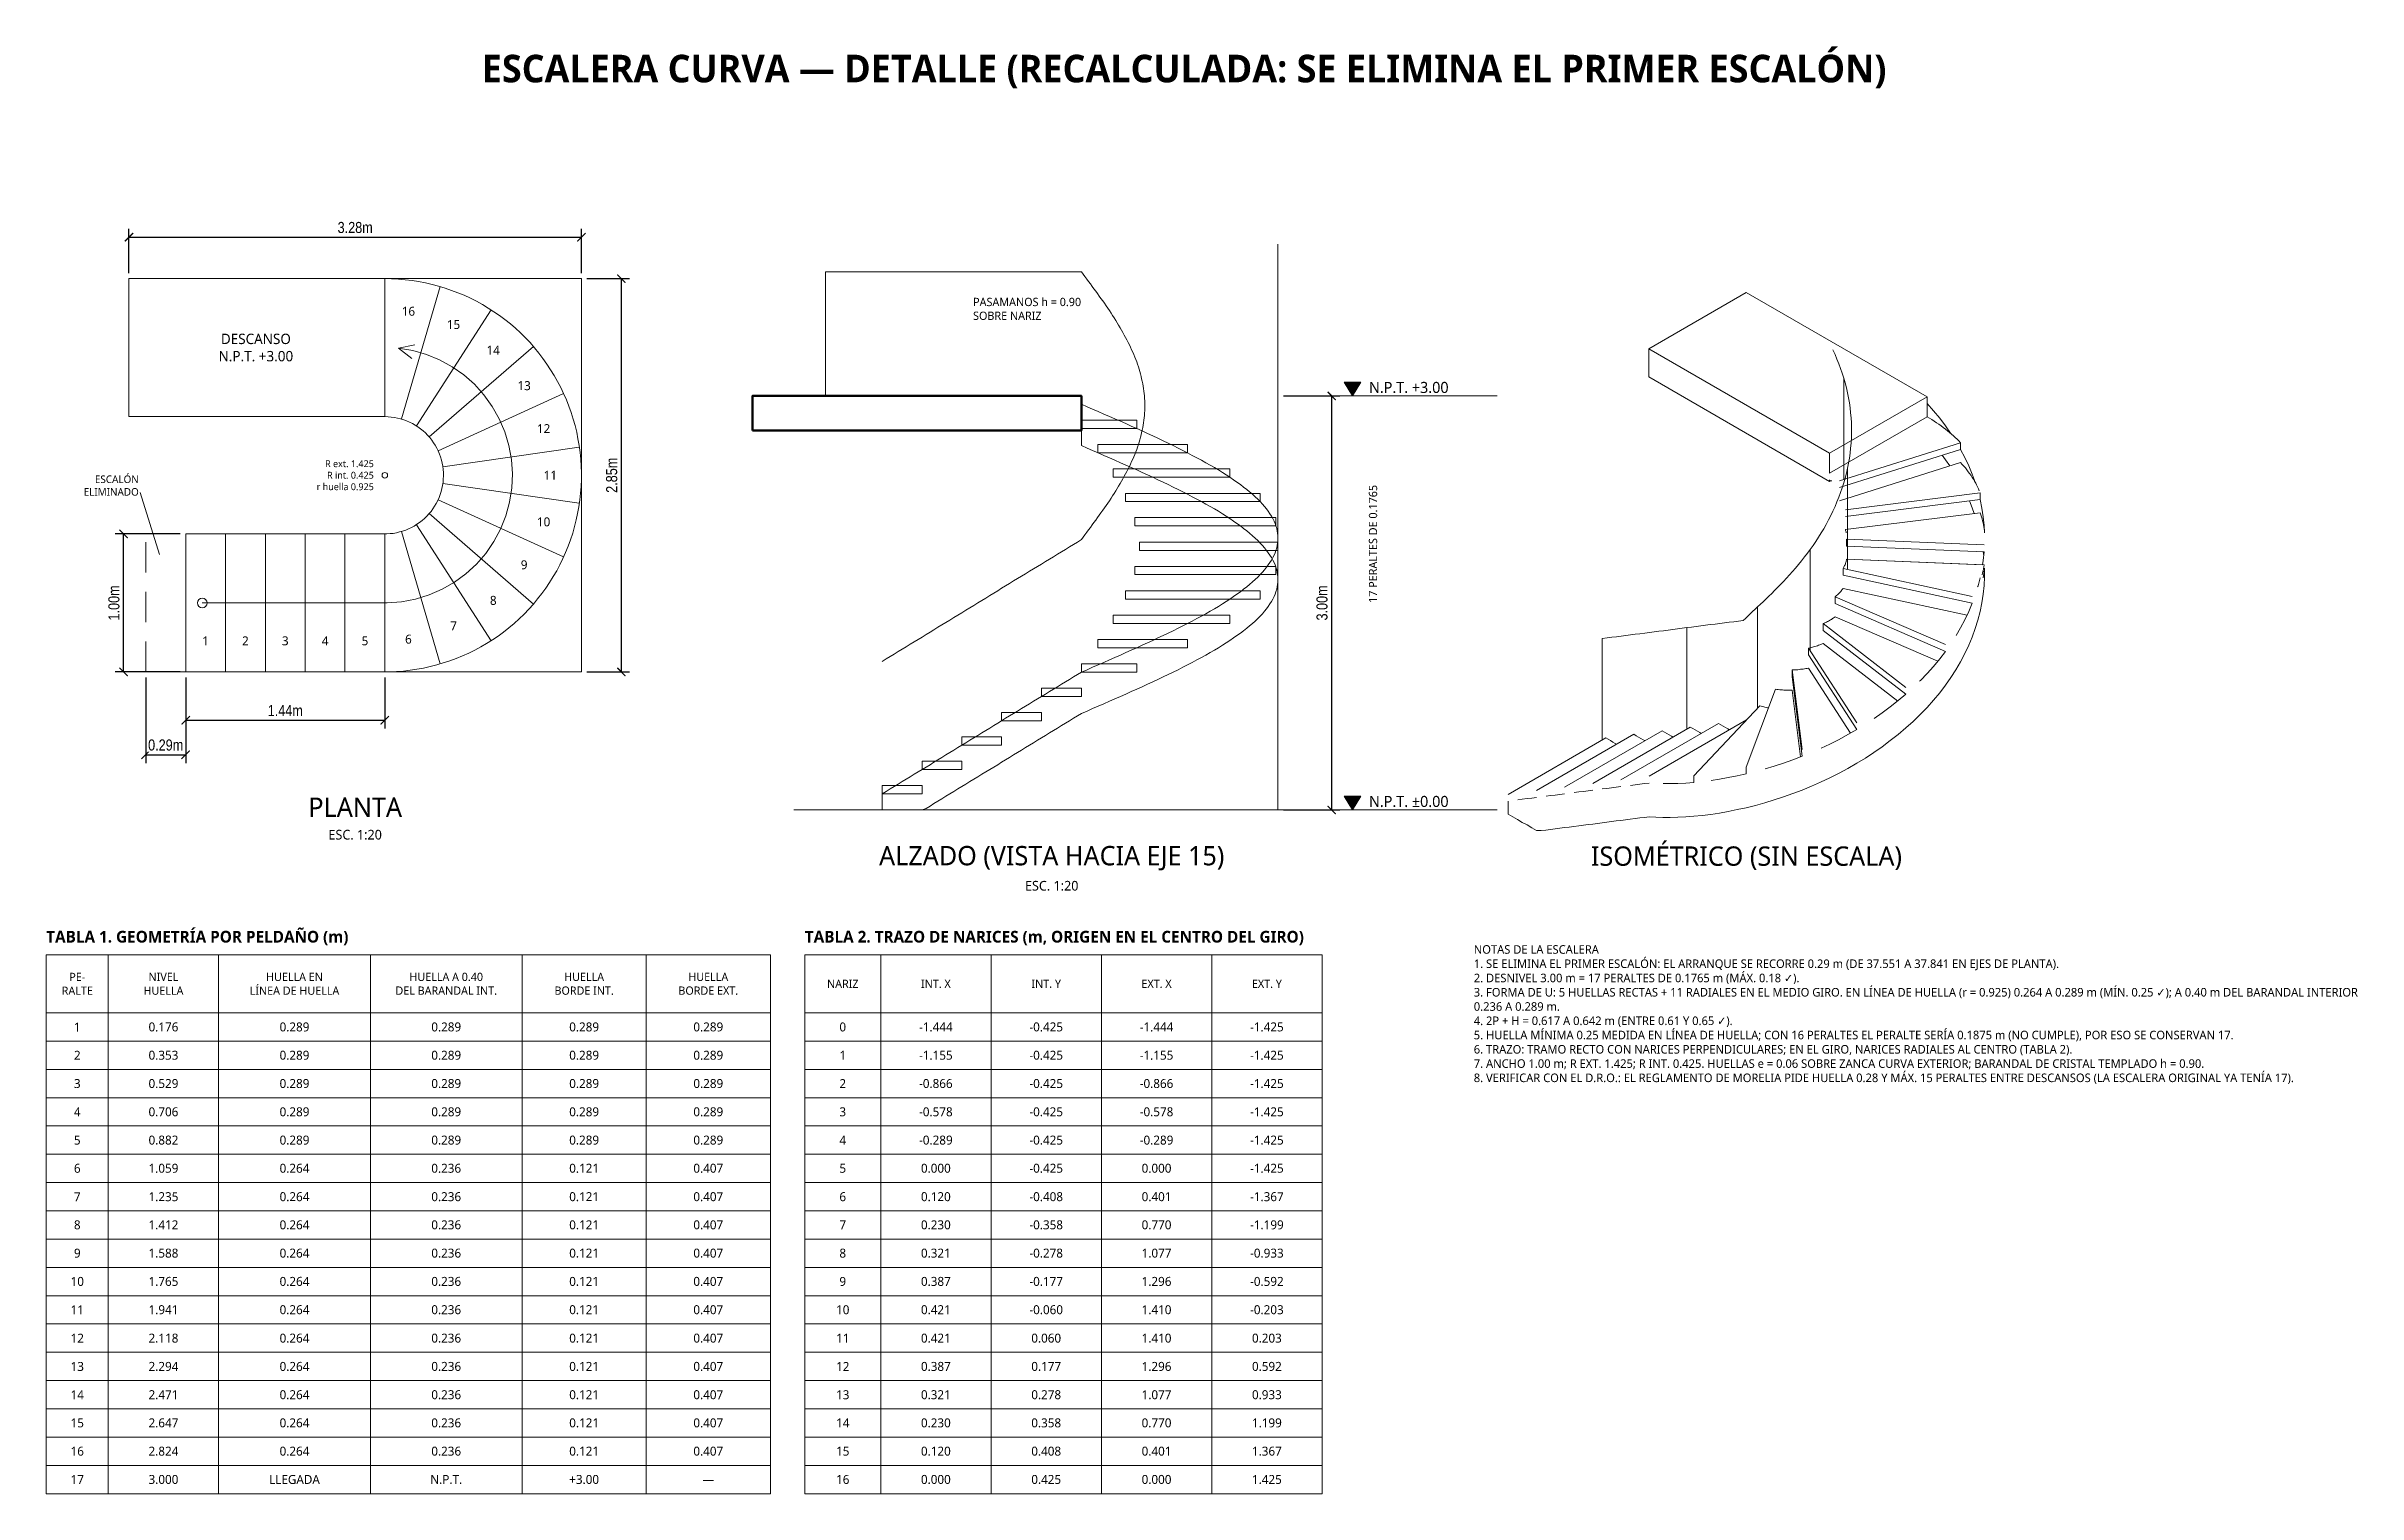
# Model space of a CAD drawing. Header units: metres. Extents: x 28.9 to 123.7, y -14.9 to 30.2.
# Drawn here: x 106.95 to 123.71, y 2.65 to 13.13 of the extents above; entities that cross this region are included whole.
import ezdxf

# ---------------------------------------------------------------- set-up
doc = ezdxf.new("R2010")
doc.units = ezdxf.units.M
doc.linetypes.add('VACIO', pattern=[0.36, 0.22, -0.14])
for name, color, linetype, lineweight in [('005_Escalera', 7, 'Continuous', 18), ('007_Textos', 7, 'Continuous', 18), ('008_Cotas', 8, 'Continuous', 13), ('010_Notas', 7, 'Continuous', 13), ('013_Cortes', 7, 'Continuous', 50), ('015_Proyeccion', 8, 'Continuous', 13), ('016_Niveles', 7, 'Continuous', 18), ('020_Barandales', 8, 'Continuous', 18)]:
    doc.layers.add(name, color=color, linetype=linetype, lineweight=lineweight)
doc.styles.add('OpenSans', font='OpenSans-Regular.ttf')
doc.styles.add('OpenSans-SemiBold', font='OpenSans-SemiBold.ttf')
doc.styles.add('OpenSansCondensed-Light', font='OpenSansCondensed-Light.ttf')
doc.dimstyles.new('EZDXF', dxfattribs={"dimtxt": 0.25, "dimasz": 0.175, "dimexe": 0.375, "dimexo": 0.125, "dimgap": 0.1, "dimtad": 1, "dimzin": 4, "dimtxsty": 'OpenSansCondensed-Light', "dimblk": 'ARCHTICK', "dimcen": 2.5, "dimazin": 1, "dimtfac": 0.5, "dimtmove": 2, "dimatfit": 3})

msp = doc.modelspace()

# ---------------------------------------------------------------- texts
at = {"layer": '007_Textos'}
for s, insert, char_height, attachment_point, style in [('ESCALERA CURVA — DETALLE (RECALCULADA: SE ELIMINA EL PRIMER ESCALÓN)', (115.2, 12.95), 0.2, 5, 'OpenSans-SemiBold'), ('16', (109.576, 11.213), 0.065, 5, 'OpenSans'), ('PASAMANOS h = 0.90\\PSOBRE NARIZ', (113.67, 11.15), 0.06, 7, 'OpenSans'), ('15', (109.903, 11.117), 0.065, 5, 'OpenSans'), ('DESCANSO\\PN.P.T. +3.00', (108.47, 10.95), 0.075, 5, 'OpenSans'), ('14', (110.191, 10.932), 0.065, 5, 'OpenSans'), ('13', (110.415, 10.674), 0.065, 5, 'OpenSans'), ('12', (110.556, 10.363), 0.065, 5, 'OpenSans'), ('R ext. 1.425\\PR int. 0.425\\Pr huella 0.925', (109.325, 10.025), 0.05, 6, 'OpenSans'), ('11', (110.605, 10.025), 0.065, 5, 'OpenSans'), ('ESCALÓN\\PELIMINADO', (107.621, 9.95), 0.055, 6, 'OpenSans'), ('10', (110.556, 9.687), 0.065, 5, 'OpenSans'), ('9', (110.415, 9.376), 0.065, 5, 'OpenSans'), ('8', (110.191, 9.118), 0.065, 5, 'OpenSans'), ('7', (109.903, 8.933), 0.065, 5, 'OpenSans'), ('1', (108.105, 8.825), 0.065, 5, 'OpenSans'), ('2', (108.394, 8.825), 0.065, 5, 'OpenSans'), ('3', (108.683, 8.825), 0.065, 5, 'OpenSans'), ('4', (108.972, 8.825), 0.065, 5, 'OpenSans'), ('5', (109.261, 8.825), 0.065, 5, 'OpenSans'), ('6', (109.576, 8.837), 0.065, 5, 'OpenSans'), ('PLANTA', (109.19, 7.62), 0.14, 5, 'OpenSans'), ('ESC. 1:20', (109.19, 7.42), 0.07, 5, 'OpenSans'), ('ISOMÉTRICO (SIN ESCALA)', (119.277, 7.25), 0.14, 5, 'OpenSans'), ('ALZADO (VISTA HACIA EJE 15)', (114.24, 7.25), 0.14, 5, 'OpenSans'), ('ESC. 1:20', (114.24, 7.05), 0.07, 5, 'OpenSans'), ('TABLA 1. GEOMETRÍA POR PELDAÑO (m)', (106.95, 6.62), 0.085, 7, 'OpenSans-SemiBold'), ('TABLA 2. TRAZO DE NARICES (m, ORIGEN EN EL CENTRO DEL GIRO)', (112.45, 6.62), 0.085, 7, 'OpenSans-SemiBold')]:
    msp.add_mtext(s, dxfattribs=dict(at, insert=insert, char_height=char_height, attachment_point=attachment_point, style=style))
at = {"layer": '007_Textos', "insert": (116.57, 9.1), "char_height": 0.06, "attachment_point": 4, "rotation": 90, "style": 'OpenSans'}
msp.add_mtext('17 PERALTES DE 0.1765', dxfattribs=at)
at = {"layer": '010_Notas', "style": 'OpenSans'}
for s, insert, char_height, width, attachment_point in [('NOTAS DE LA ESCALERA\\P1. SE ELIMINA EL PRIMER ESCALÓN: EL ARRANQUE SE RECORRE 0.29 m (DE 37.551 A 37.841 EN EJES DE PLANTA).\\P2. DESNIVEL 3.00 m = 17 PERALTES DE 0.1765 m (MÁX. 0.18 ✓).\\P3. FORMA DE U: 5 HUELLAS RECTAS + 11 RADIALES EN EL MEDIO GIRO. EN LÍNEA DE HUELLA (r = 0.925) 0.264 A 0.289 m (MÍN. 0.25 ✓); A 0.40 m DEL BARANDAL INTERIOR 0.236 A 0.289 m.\\P4. 2P + H = 0.617 A 0.642 m (ENTRE 0.61 Y 0.65 ✓).\\P5. HUELLA MÍNIMA 0.25 MEDIDA EN LÍNEA DE HUELLA; CON 16 PERALTES EL PERALTE SERÍA 0.1875 m (NO CUMPLE), POR ESO SE CONSERVAN 17.\\P6. TRAZO: TRAMO RECTO CON NARICES PERPENDICULARES; EN EL GIRO, NARICES RADIALES AL CENTRO (TABLA 2).\\P7. ANCHO 1.00 m; R EXT. 1.425; R INT. 0.425. HUELLAS e = 0.06 SOBRE ZANCA CURVA EXTERIOR; BARANDAL DE CRISTAL TEMPLADO h = 0.90.\\P8. VERIFICAR CON EL D.R.O.: EL REGLAMENTO DE MORELIA PIDE HUELLA 0.28 Y MÁX. 15 PERALTES ENTRE DESCANSOS (LA ESCALERA ORIGINAL YA TENÍA 17).', (117.3, 6.62), 0.062, 6.45, 1), ('PE-\\PRALTE', (107.175, 6.34), 0.0598, 0.41, 5), ('NIVEL\\PHUELLA', (107.8, 6.34), 0.0598, 0.76, 5), ('HUELLA EN\\PLÍNEA DE HUELLA', (108.75, 6.34), 0.0598, 1.06, 5), ('HUELLA A 0.40\\PDEL BARANDAL INT.', (109.85, 6.34), 0.0598, 1.06, 5), ('HUELLA\\PBORDE INT.', (110.85, 6.34), 0.0598, 0.86, 5), ('HUELLA\\PBORDE EXT.', (111.75, 6.34), 0.0598, 0.86, 5), ('NARIZ', (112.725, 6.34), 0.0598, 0.51, 5), ('INT. X', (113.4, 6.34), 0.0598, 0.76, 5), ('INT. Y', (114.2, 6.34), 0.0598, 0.76, 5), ('EXT. X', (115, 6.34), 0.0598, 0.76, 5), ('EXT. Y', (115.8, 6.34), 0.0598, 0.76, 5)]:
    msp.add_mtext(s, dxfattribs=dict(at, insert=insert, char_height=char_height, width=width, attachment_point=attachment_point))
at = {"layer": '010_Notas', "char_height": 0.065, "attachment_point": 5, "style": 'OpenSans'}
for s, insert in [('1', (107.175, 6.027)), ('0.176', (107.8, 6.027)), ('0.289', (108.75, 6.027)), ('0.289', (109.85, 6.027)), ('0.289', (110.85, 6.027)), ('0.289', (111.75, 6.027)), ('0', (112.725, 6.027)), ('-1.444', (113.4, 6.027)), ('-0.425', (114.2, 6.027)), ('-1.444', (115, 6.027)), ('-1.425', (115.8, 6.027)), ('2', (107.175, 5.822)), ('0.353', (107.8, 5.822)), ('0.289', (108.75, 5.822)), ('0.289', (109.85, 5.822)), ('0.289', (110.85, 5.822)), ('0.289', (111.75, 5.822)), ('1', (112.725, 5.822)), ('-1.155', (113.4, 5.822)), ('-0.425', (114.2, 5.822)), ('-1.155', (115, 5.822)), ('-1.425', (115.8, 5.822)), ('3', (107.175, 5.617)), ('0.529', (107.8, 5.617)), ('0.289', (108.75, 5.617)), ('0.289', (109.85, 5.617)), ('0.289', (110.85, 5.617)), ('0.289', (111.75, 5.617)), ('2', (112.725, 5.617)), ('-0.866', (113.4, 5.617)), ('-0.425', (114.2, 5.617)), ('-0.866', (115, 5.617)), ('-1.425', (115.8, 5.617)), ('4', (107.175, 5.412)), ('0.706', (107.8, 5.412)), ('0.289', (108.75, 5.412)), ('0.289', (109.85, 5.412)), ('0.289', (110.85, 5.412)), ('0.289', (111.75, 5.412)), ('3', (112.725, 5.412)), ('-0.578', (113.4, 5.412)), ('-0.425', (114.2, 5.412)), ('-0.578', (115, 5.412)), ('-1.425', (115.8, 5.412)), ('5', (107.175, 5.207)), ('0.882', (107.8, 5.207)), ('0.289', (108.75, 5.207)), ('0.289', (109.85, 5.207)), ('0.289', (110.85, 5.207)), ('0.289', (111.75, 5.207)), ('4', (112.725, 5.207)), ('-0.289', (113.4, 5.207)), ('-0.425', (114.2, 5.207)), ('-0.289', (115, 5.207)), ('-1.425', (115.8, 5.207)), ('6', (107.175, 5.003)), ('1.059', (107.8, 5.003)), ('0.264', (108.75, 5.003)), ('0.236', (109.85, 5.003)), ('0.121', (110.85, 5.003)), ('0.407', (111.75, 5.003)), ('5', (112.725, 5.003)), ('0.000', (113.4, 5.003)), ('-0.425', (114.2, 5.003)), ('0.000', (115, 5.003)), ('-1.425', (115.8, 5.003)), ('7', (107.175, 4.797)), ('1.235', (107.8, 4.797)), ('0.264', (108.75, 4.797)), ('0.236', (109.85, 4.797)), ('0.121', (110.85, 4.797)), ('0.407', (111.75, 4.797)), ('6', (112.725, 4.797)), ('0.120', (113.4, 4.797)), ('-0.408', (114.2, 4.797)), ('0.401', (115, 4.797)), ('-1.367', (115.8, 4.797)), ('8', (107.175, 4.593)), ('1.412', (107.8, 4.593)), ('0.264', (108.75, 4.593)), ('0.236', (109.85, 4.593)), ('0.121', (110.85, 4.593)), ('0.407', (111.75, 4.593)), ('7', (112.725, 4.593)), ('0.230', (113.4, 4.593)), ('-0.358', (114.2, 4.593)), ('0.770', (115, 4.593)), ('-1.199', (115.8, 4.593)), ('9', (107.175, 4.388)), ('1.588', (107.8, 4.388)), ('0.264', (108.75, 4.388)), ('0.236', (109.85, 4.388)), ('0.121', (110.85, 4.388)), ('0.407', (111.75, 4.388)), ('8', (112.725, 4.388)), ('0.321', (113.4, 4.388)), ('-0.278', (114.2, 4.388)), ('1.077', (115, 4.388)), ('-0.933', (115.8, 4.388)), ('10', (107.175, 4.183)), ('1.765', (107.8, 4.183)), ('0.264', (108.75, 4.183)), ('0.236', (109.85, 4.183)), ('0.121', (110.85, 4.183)), ('0.407', (111.75, 4.183)), ('9', (112.725, 4.183)), ('0.387', (113.4, 4.183)), ('-0.177', (114.2, 4.183)), ('1.296', (115, 4.183)), ('-0.592', (115.8, 4.183)), ('11', (107.175, 3.978)), ('1.941', (107.8, 3.978)), ('0.264', (108.75, 3.978)), ('0.236', (109.85, 3.978)), ('0.121', (110.85, 3.978)), ('0.407', (111.75, 3.978)), ('10', (112.725, 3.978)), ('0.421', (113.4, 3.978)), ('-0.060', (114.2, 3.978)), ('1.410', (115, 3.978)), ('-0.203', (115.8, 3.978)), ('12', (107.175, 3.772)), ('2.118', (107.8, 3.772)), ('0.264', (108.75, 3.772)), ('0.236', (109.85, 3.772)), ('0.121', (110.85, 3.772)), ('0.407', (111.75, 3.772)), ('11', (112.725, 3.772)), ('0.421', (113.4, 3.772)), ('0.060', (114.2, 3.772)), ('1.410', (115, 3.772)), ('0.203', (115.8, 3.772)), ('13', (107.175, 3.567)), ('2.294', (107.8, 3.567)), ('0.264', (108.75, 3.567)), ('0.236', (109.85, 3.567)), ('0.121', (110.85, 3.567)), ('0.407', (111.75, 3.567)), ('12', (112.725, 3.567)), ('0.387', (113.4, 3.567)), ('0.177', (114.2, 3.567)), ('1.296', (115, 3.567)), ('0.592', (115.8, 3.567)), ('14', (107.175, 3.362)), ('2.471', (107.8, 3.362)), ('0.264', (108.75, 3.362)), ('0.236', (109.85, 3.362)), ('0.121', (110.85, 3.362)), ('0.407', (111.75, 3.362)), ('13', (112.725, 3.362)), ('0.321', (113.4, 3.362)), ('0.278', (114.2, 3.362)), ('1.077', (115, 3.362)), ('0.933', (115.8, 3.362)), ('15', (107.175, 3.158)), ('2.647', (107.8, 3.158)), ('0.264', (108.75, 3.158)), ('0.236', (109.85, 3.158)), ('0.121', (110.85, 3.158)), ('0.407', (111.75, 3.158)), ('14', (112.725, 3.158)), ('0.230', (113.4, 3.158)), ('0.358', (114.2, 3.158)), ('0.770', (115, 3.158)), ('1.199', (115.8, 3.158)), ('16', (107.175, 2.953)), ('2.824', (107.8, 2.953)), ('0.264', (108.75, 2.953)), ('0.236', (109.85, 2.953)), ('0.121', (110.85, 2.953)), ('0.407', (111.75, 2.953)), ('15', (112.725, 2.953)), ('0.120', (113.4, 2.953)), ('0.408', (114.2, 2.953)), ('0.401', (115, 2.953)), ('1.367', (115.8, 2.953)), ('17', (107.175, 2.748)), ('3.000', (107.8, 2.748)), ('LLEGADA', (108.75, 2.748)), ('N.P.T.', (109.85, 2.748)), ('+3.00', (110.85, 2.748)), ('—', (111.75, 2.748)), ('16', (112.725, 2.748)), ('0.000', (113.4, 2.748)), ('0.425', (114.2, 2.748)), ('0.000', (115, 2.748)), ('1.425', (115.8, 2.748))]:
    msp.add_mtext(s, dxfattribs=dict(at, insert=insert))
at = {"layer": '016_Niveles', "char_height": 0.08, "attachment_point": 7, "style": 'OpenSans'}
for s, insert in [('N.P.T. +3.00', (116.54, 10.62)), ('N.P.T. ±0.00', (116.54, 7.62))]:
    msp.add_mtext(s, dxfattribs=dict(at, insert=insert))

# ---------------------------------------------------------------- blocks, each defined once
blk = doc.blocks.new('_ARCHTICK')
at = {"color": 0, "linetype": 'ByBlock', "const_width": 0.15}
blk.add_lwpolyline([(-0.5, -0.5), (0.5, 0.5)], dxfattribs=at)
blk = doc.blocks.new('*D164')
at = {"layer": '008_Cotas', "color": 0, "lineweight": -2, "transparency": 16777216}
for p, q in [((107.55, 11.49), (107.55, 11.81)), ((107.55, 11.75), (110.83, 11.75)), ((110.83, 11.49), (110.83, 11.81))]:
    blk.add_line(p, q, dxfattribs=at)
at = {"layer": 'Defpoints', "transparency": 16777216}
for p in [(107.55, 11.75), (107.55, 11.45), (110.83, 11.45)]:
    blk.add_point(p, dxfattribs=at)
at = {"layer": '008_Cotas', "color": 0, "lineweight": -2, "transparency": 16777216, "xscale": 0.06, "yscale": 0.06, "rotation": 180}
blk.add_blockref('_ARCHTICK', (107.55, 11.75), dxfattribs=at)
at = {"layer": '008_Cotas', "color": 0, "lineweight": -2, "transparency": 16777216, "xscale": 0.06, "yscale": 0.06}
blk.add_blockref('_ARCHTICK', (110.83, 11.75), dxfattribs=at)
at = {"layer": '008_Cotas', "color": 0, "transparency": 16777216, "insert": (109.19, 11.82), "char_height": 0.08, "attachment_point": 5, "style": 'OpenSansCondensed-Light', "bg_fill": 3, "box_fill_scale": 1.1, "bg_fill_color": 1, "bg_fill_transparency": 0}
blk.add_mtext('3.28m', dxfattribs=at)
blk = doc.blocks.new('*D165')
at = {"layer": '008_Cotas', "color": 0, "lineweight": -2, "transparency": 16777216}
for p, q in [((107.961, 8.56), (107.961, 8.19)), ((109.405, 8.56), (109.405, 8.19)), ((107.961, 8.25), (109.405, 8.25))]:
    blk.add_line(p, q, dxfattribs=at)
at = {"layer": 'Defpoints', "transparency": 16777216}
for p in [(107.961, 8.6), (109.405, 8.6), (107.961, 8.25)]:
    blk.add_point(p, dxfattribs=at)
at = {"layer": '008_Cotas', "color": 0, "lineweight": -2, "transparency": 16777216, "xscale": 0.06, "yscale": 0.06, "rotation": 180}
blk.add_blockref('_ARCHTICK', (107.961, 8.25), dxfattribs=at)
at = {"layer": '008_Cotas', "color": 0, "lineweight": -2, "transparency": 16777216, "xscale": 0.06, "yscale": 0.06}
blk.add_blockref('_ARCHTICK', (109.405, 8.25), dxfattribs=at)
at = {"layer": '008_Cotas', "color": 0, "transparency": 16777216, "insert": (108.683, 8.32), "char_height": 0.08, "attachment_point": 5, "style": 'OpenSansCondensed-Light', "bg_fill": 3, "box_fill_scale": 1.1, "bg_fill_color": 1, "bg_fill_transparency": 0}
blk.add_mtext('1.44m', dxfattribs=at)
blk = doc.blocks.new('*D166')
at = {"layer": '008_Cotas', "color": 0, "lineweight": -2, "transparency": 16777216}
for p, q in [((107.671, 8.56), (107.671, 7.94)), ((107.961, 8.56), (107.961, 7.94)), ((107.671, 8), (107.961, 8))]:
    blk.add_line(p, q, dxfattribs=at)
at = {"layer": 'Defpoints', "transparency": 16777216}
for p in [(107.671, 8.6), (107.961, 8.6)]:
    blk.add_point(p, dxfattribs=at)
at = {"layer": '008_Cotas', "color": 0, "lineweight": -2, "transparency": 16777216, "xscale": 0.06, "yscale": 0.06, "rotation": 180}
blk.add_blockref('_ARCHTICK', (107.671, 8), dxfattribs=at)
at = {"layer": '008_Cotas', "color": 0, "lineweight": -2, "transparency": 16777216, "xscale": 0.06, "yscale": 0.06}
blk.add_blockref('_ARCHTICK', (107.961, 8), dxfattribs=at)
at = {"layer": '008_Cotas', "color": 0, "transparency": 16777216, "insert": (107.816, 8.07), "char_height": 0.08, "attachment_point": 5, "style": 'OpenSansCondensed-Light', "bg_fill": 3, "box_fill_scale": 1.1, "bg_fill_color": 1, "bg_fill_transparency": 0}
blk.add_mtext('0.29m', dxfattribs=at)
at = {"layer": 'Defpoints', "transparency": 16777216}
blk.add_point((107.671, 8), dxfattribs=at)
blk = doc.blocks.new('*D167')
at = {"layer": '008_Cotas', "color": 0, "lineweight": -2, "transparency": 16777216}
for p, q in [((107.921, 9.6), (107.451, 9.6)), ((107.511, 8.6), (107.511, 9.6)), ((107.921, 8.6), (107.451, 8.6))]:
    blk.add_line(p, q, dxfattribs=at)
at = {"layer": 'Defpoints', "transparency": 16777216}
for p in [(107.961, 9.6), (107.511, 8.6), (107.961, 8.6)]:
    blk.add_point(p, dxfattribs=at)
at = {"layer": '008_Cotas', "color": 0, "lineweight": -2, "transparency": 16777216, "xscale": 0.06, "yscale": 0.06}
for p, rotation in [((107.511, 9.6), 90), ((107.511, 8.6), 270)]:
    blk.add_blockref('_ARCHTICK', p, dxfattribs=dict(at, rotation=rotation))
at = {"layer": '008_Cotas', "color": 0, "transparency": 16777216, "insert": (107.441, 9.1), "char_height": 0.08, "attachment_point": 5, "rotation": 90, "style": 'OpenSansCondensed-Light', "bg_fill": 3, "box_fill_scale": 1.1, "bg_fill_color": 1, "bg_fill_transparency": 0}
blk.add_mtext('1.00m', dxfattribs=at)
blk = doc.blocks.new('*D168')
at = {"layer": '008_Cotas', "color": 0, "lineweight": -2, "transparency": 16777216}
for p, q in [((110.87, 11.45), (111.18, 11.45)), ((111.12, 8.6), (111.12, 11.45)), ((110.87, 8.6), (111.18, 8.6))]:
    blk.add_line(p, q, dxfattribs=at)
at = {"layer": 'Defpoints', "transparency": 16777216}
for p in [(110.83, 11.45), (110.83, 8.6), (111.12, 8.6)]:
    blk.add_point(p, dxfattribs=at)
at = {"layer": '008_Cotas', "color": 0, "lineweight": -2, "transparency": 16777216, "xscale": 0.06, "yscale": 0.06}
for p, rotation in [((111.12, 11.45), 90), ((111.12, 8.6), 270)]:
    blk.add_blockref('_ARCHTICK', p, dxfattribs=dict(at, rotation=rotation))
at = {"layer": '008_Cotas', "color": 0, "transparency": 16777216, "insert": (111.05, 10.025), "char_height": 0.08, "attachment_point": 5, "rotation": 90, "style": 'OpenSansCondensed-Light', "bg_fill": 3, "box_fill_scale": 1.1, "bg_fill_color": 1, "bg_fill_transparency": 0}
blk.add_mtext('2.85m', dxfattribs=at)
blk = doc.blocks.new('*D169')
at = {"layer": '008_Cotas', "color": 0, "lineweight": -2, "transparency": 16777216}
for p, q in [((115.92, 10.6), (116.33, 10.6)), ((116.27, 7.6), (116.27, 10.6)), ((115.92, 7.6), (116.33, 7.6))]:
    blk.add_line(p, q, dxfattribs=at)
at = {"layer": 'Defpoints', "transparency": 16777216}
for p in [(115.88, 10.6), (115.88, 7.6), (116.27, 7.6)]:
    blk.add_point(p, dxfattribs=at)
at = {"layer": '008_Cotas', "color": 0, "lineweight": -2, "transparency": 16777216, "xscale": 0.06, "yscale": 0.06}
for p, rotation in [((116.27, 10.6), 90), ((116.27, 7.6), 270)]:
    blk.add_blockref('_ARCHTICK', p, dxfattribs=dict(at, rotation=rotation))
at = {"layer": '008_Cotas', "color": 0, "transparency": 16777216, "insert": (116.2, 9.1), "char_height": 0.08, "attachment_point": 5, "rotation": 90, "style": 'OpenSansCondensed-Light', "bg_fill": 3, "box_fill_scale": 1.1, "bg_fill_color": 1, "bg_fill_transparency": 0}
blk.add_mtext('3.00m', dxfattribs=at)

# ---------------------------------------------------------------- hatches: boundary and pattern name
at = {"layer": '016_Niveles'}
for points in [[(116.42, 10.6), (116.36, 10.7), (116.48, 10.7)], [(116.42, 7.6), (116.36, 7.7), (116.48, 7.7)]]:
    msp.add_hatch(color=256, dxfattribs=at).paths.add_polyline_path(points)

# ---------------------------------------------------------------- linework, layer by layer
at = {"layer": '005_Escalera'}
for p, q in [((109.405, 10.45), (109.405, 11.45)), ((109.525, 10.433), (109.806, 11.392)), ((109.635, 10.383), (110.175, 11.224)), ((109.505, 10.945), (109.622, 10.97)), ((109.505, 10.945), (109.6, 10.871)), ((109.726, 10.303), (110.482, 10.958)), ((109.792, 10.202), (110.701, 10.617)), ((114.455, 10.54), (114.455, 10.24)), ((109.826, 10.085), (110.815, 10.228)), ((109.826, 9.965), (110.815, 9.822)), ((109.726, 9.747), (110.482, 9.092)), ((109.792, 9.848), (110.701, 9.433)), ((107.961, 9.6), (107.961, 8.6)), ((108.25, 9.6), (108.25, 8.6)), ((108.539, 9.6), (108.539, 8.6)), ((108.827, 9.6), (108.827, 8.6)), ((109.116, 9.6), (109.116, 8.6)), ((109.405, 9.6), (109.405, 8.6)), ((109.525, 9.617), (109.806, 8.658)), ((109.635, 9.667), (110.175, 8.826)), ((113.011, 7.716), (113.011, 7.6))]:
    msp.add_line(p, q, dxfattribs=at)
at = {"layer": '005_Escalera', "linetype": 'VACIO'}
msp.add_line((107.671, 8.6), (107.671, 9.6), dxfattribs=at)
at = {"layer": '005_Escalera'}
for points in [[(107.55, 10.45), (109.405, 10.45), (109.405, 11.45), (107.55, 11.45)], [(114.455, 10.364), (114.856, 10.364), (114.856, 10.424), (114.455, 10.424)], [(114.575, 10.187), (115.225, 10.187), (115.225, 10.247), (114.575, 10.247)], [(114.685, 10.011), (115.532, 10.011), (115.532, 10.071), (114.685, 10.071)], [(114.776, 9.834), (115.751, 9.834), (115.751, 9.894), (114.776, 9.894)], [(114.842, 9.658), (115.865, 9.658), (115.865, 9.718), (114.842, 9.718)], [(114.876, 9.481), (115.88, 9.481), (115.88, 9.541), (114.876, 9.541)], [(114.842, 9.305), (115.865, 9.305), (115.865, 9.365), (114.842, 9.365)], [(114.776, 9.128), (115.751, 9.128), (115.751, 9.188), (114.776, 9.188)], [(114.685, 8.952), (115.532, 8.952), (115.532, 9.012), (114.685, 9.012)], [(114.575, 8.775), (115.225, 8.775), (115.225, 8.835), (114.575, 8.835)], [(114.455, 8.599), (114.856, 8.599), (114.856, 8.659), (114.455, 8.659)], [(114.166, 8.422), (114.455, 8.422), (114.455, 8.482), (114.166, 8.482)], [(113.877, 8.246), (114.166, 8.246), (114.166, 8.306), (113.877, 8.306)], [(113.589, 8.069), (113.877, 8.069), (113.877, 8.129), (113.589, 8.129)], [(113.3, 7.893), (113.589, 7.893), (113.589, 7.953), (113.3, 7.953)], [(113.011, 7.716), (113.3, 7.716), (113.3, 7.776), (113.011, 7.776)]]:
    msp.add_lwpolyline(points, close=True, dxfattribs=at)
for points in [[(107.961, 8.6), (108.01, 8.6), (108.06, 8.6), (108.109, 8.6), (108.158, 8.6), (108.208, 8.6), (108.257, 8.6), (108.306, 8.6), (108.356, 8.6), (108.405, 8.6), (108.454, 8.6), (108.504, 8.6), (108.553, 8.6), (108.602, 8.6), (108.652, 8.6), (108.701, 8.6), (108.75, 8.6), (108.8, 8.6), (108.849, 8.6), (108.898, 8.6), (108.948, 8.6), (108.997, 8.6), (109.046, 8.6), (109.096, 8.6), (109.145, 8.6), (109.194, 8.6), (109.244, 8.6), (109.293, 8.6), (109.342, 8.6), (109.392, 8.6), (109.441, 8.6), (109.49, 8.603), (109.54, 8.606), (109.589, 8.612), (109.637, 8.619), (109.686, 8.628), (109.734, 8.639), (109.782, 8.651), (109.829, 8.665), (109.876, 8.68), (109.922, 8.697), (109.968, 8.716), (110.013, 8.736), (110.057, 8.758), (110.101, 8.781), (110.143, 8.806), (110.185, 8.833), (110.226, 8.86), (110.266, 8.889), (110.305, 8.92), (110.342, 8.952), (110.379, 8.985), (110.414, 9.019), (110.449, 9.055), (110.482, 9.091), (110.513, 9.129), (110.544, 9.168), (110.573, 9.208), (110.6, 9.249), (110.626, 9.291), (110.651, 9.333), (110.674, 9.377), (110.696, 9.421), (110.716, 9.466), (110.734, 9.512), (110.751, 9.558), (110.767, 9.605), (110.781, 9.653), (110.793, 9.701), (110.803, 9.749), (110.812, 9.797), (110.819, 9.846), (110.824, 9.895), (110.828, 9.944), (110.83, 9.994), (110.83, 10.043), (110.828, 10.092), (110.825, 10.142), (110.82, 10.191), (110.814, 10.24), (110.805, 10.288), (110.796, 10.337), (110.784, 10.385), (110.771, 10.432), (110.756, 10.479), (110.739, 10.526), (110.721, 10.571), (110.701, 10.617), (110.68, 10.661), (110.657, 10.705), (110.633, 10.748), (110.607, 10.79), (110.58, 10.831), (110.551, 10.871), (110.521, 10.911), (110.49, 10.949), (110.458, 10.986), (110.424, 11.022), (110.389, 11.056), (110.352, 11.09), (110.315, 11.122), (110.276, 11.153), (110.237, 11.182), (110.196, 11.21), (110.155, 11.237), (110.112, 11.262), (110.069, 11.286), (110.025, 11.308), (109.98, 11.329), (109.935, 11.348), (109.889, 11.365), (109.842, 11.381), (109.795, 11.396), (109.747, 11.408), (109.699, 11.419), (109.65, 11.429), (109.602, 11.436), (109.553, 11.442), (109.504, 11.447), (109.454, 11.449), (109.405, 11.45)], [(120.586, 10.593), (119.275, 11.35), (118.568, 10.942)], [(108.081, 9.1), (108.184, 9.1), (108.287, 9.1), (108.391, 9.1), (108.494, 9.1), (108.597, 9.1), (108.7, 9.1), (108.804, 9.1), (108.907, 9.1), (109.01, 9.1), (109.113, 9.1), (109.217, 9.1), (109.32, 9.1), (109.423, 9.1), (109.526, 9.108), (109.627, 9.127), (109.726, 9.158), (109.821, 9.199), (109.91, 9.25), (109.993, 9.311), (110.069, 9.381), (110.137, 9.459), (110.195, 9.544), (110.244, 9.635), (110.282, 9.731), (110.309, 9.831), (110.325, 9.933), (110.33, 10.036), (110.323, 10.139), (110.305, 10.24), (110.275, 10.339), (110.235, 10.434), (110.184, 10.524), (110.123, 10.608), (110.054, 10.684), (109.977, 10.752), (109.892, 10.811), (109.801, 10.861), (109.706, 10.9), (109.607, 10.928), (109.505, 10.945)], [(118.232, 8.842), (118.266, 8.847), (118.3, 8.851), (118.334, 8.855), (118.368, 8.86), (118.403, 8.864), (118.437, 8.868), (118.471, 8.873), (118.505, 8.877), (118.539, 8.881), (118.573, 8.886), (118.607, 8.89), (118.641, 8.895), (118.675, 8.899), (118.709, 8.903), (118.743, 8.908), (118.777, 8.912), (118.811, 8.916), (118.845, 8.921), (118.879, 8.925), (118.913, 8.929), (118.947, 8.934), (118.981, 8.938), (119.015, 8.943), (119.049, 8.947), (119.083, 8.951), (119.117, 8.956), (119.151, 8.96), (119.185, 8.964), (119.219, 8.969), (119.253, 8.973), (119.269, 8.988), (119.286, 9.004), (119.303, 9.02), (119.321, 9.037), (119.339, 9.054), (119.358, 9.072), (119.378, 9.09), (119.398, 9.109), (119.418, 9.128), (119.439, 9.148), (119.46, 9.169), (119.481, 9.19), (119.502, 9.211), (119.524, 9.233), (119.546, 9.256), (119.568, 9.28), (119.59, 9.304), (119.612, 9.328), (119.633, 9.353), (119.655, 9.379), (119.676, 9.406), (119.698, 9.433), (119.719, 9.46), (119.739, 9.488), (119.76, 9.517), (119.78, 9.546), (119.799, 9.576), (119.818, 9.607), (119.837, 9.637), (119.854, 9.669), (119.872, 9.701), (119.888, 9.733), (119.904, 9.766), (119.919, 9.799), (119.933, 9.832), (119.947, 9.866), (119.96, 9.901), (119.971, 9.935), (119.982, 9.97), (119.992, 10.005), (120.002, 10.041), (120.01, 10.077), (120.017, 10.113), (120.023, 10.149), (120.028, 10.185), (120.032, 10.222), (120.035, 10.258), (120.038, 10.295), (120.039, 10.331), (120.039, 10.368), (120.038, 10.405), (120.035, 10.441), (120.032, 10.478), (120.028, 10.514), (120.023, 10.55), (120.017, 10.587), (120.01, 10.623), (120.002, 10.658), (119.992, 10.694), (119.982, 10.729), (119.971, 10.764), (119.96, 10.799), (119.947, 10.833), (119.933, 10.867), (119.919, 10.901), (119.904, 10.934)], [(118.568, 10.942), (119.879, 10.185)], [(119.879, 9.98), (118.568, 10.738), (118.568, 10.942)], [(119.982, 9.994), (119.982, 10.729)], [(119.879, 10.185), (120.586, 10.593), (120.586, 10.449)], [(107.961, 9.6), (107.984, 9.6), (108.007, 9.6), (108.03, 9.6), (108.054, 9.6), (108.077, 9.6), (108.1, 9.6), (108.123, 9.6), (108.146, 9.6), (108.169, 9.6), (108.193, 9.6), (108.216, 9.6), (108.239, 9.6), (108.262, 9.6), (108.285, 9.6), (108.308, 9.6), (108.331, 9.6), (108.355, 9.6), (108.378, 9.6), (108.401, 9.6), (108.424, 9.6), (108.447, 9.6), (108.47, 9.6), (108.494, 9.6), (108.517, 9.6), (108.54, 9.6), (108.563, 9.6), (108.586, 9.6), (108.609, 9.6), (108.633, 9.6), (108.656, 9.6), (108.679, 9.6), (108.702, 9.6), (108.725, 9.6), (108.748, 9.6), (108.772, 9.6), (108.795, 9.6), (108.818, 9.6), (108.841, 9.6), (108.864, 9.6), (108.887, 9.6), (108.91, 9.6), (108.934, 9.6), (108.957, 9.6), (108.98, 9.6), (109.003, 9.6), (109.026, 9.6), (109.049, 9.6), (109.073, 9.6), (109.096, 9.6), (109.119, 9.6), (109.142, 9.6), (109.165, 9.6), (109.188, 9.6), (109.212, 9.6), (109.235, 9.6), (109.258, 9.6), (109.281, 9.6), (109.304, 9.6), (109.327, 9.6), (109.351, 9.6), (109.374, 9.6), (109.397, 9.6), (109.42, 9.6), (109.443, 9.602), (109.466, 9.604), (109.489, 9.608), (109.512, 9.614), (109.534, 9.62), (109.556, 9.628), (109.577, 9.636), (109.598, 9.646), (109.618, 9.657), (109.638, 9.67), (109.657, 9.683), (109.675, 9.697), (109.693, 9.712), (109.709, 9.728), (109.725, 9.745), (109.74, 9.763), (109.754, 9.782), (109.766, 9.801), (109.778, 9.821), (109.789, 9.842), (109.798, 9.863), (109.806, 9.885), (109.813, 9.907), (109.819, 9.929), (109.824, 9.952), (109.827, 9.975), (109.829, 9.998), (109.83, 10.021), (109.83, 10.044), (109.828, 10.067), (109.825, 10.09), (109.821, 10.113), (109.815, 10.135), (109.809, 10.158), (109.801, 10.179), (109.792, 10.201), (109.782, 10.222), (109.771, 10.242), (109.758, 10.261), (109.745, 10.28), (109.73, 10.298), (109.715, 10.316), (109.699, 10.332), (109.682, 10.348), (109.664, 10.362), (109.645, 10.376), (109.625, 10.388), (109.605, 10.4), (109.584, 10.41), (109.563, 10.419), (109.542, 10.427), (109.519, 10.434), (109.497, 10.44), (109.474, 10.444), (109.451, 10.447), (109.428, 10.449), (109.405, 10.45)], [(113.011, 7.716), (113.04, 7.734), (113.069, 7.752), (113.098, 7.769), (113.127, 7.787), (113.155, 7.805), (113.184, 7.822), (113.213, 7.84), (113.242, 7.858), (113.271, 7.875), (113.3, 7.893), (113.329, 7.911), (113.358, 7.928), (113.386, 7.946), (113.415, 7.964), (113.444, 7.981), (113.473, 7.999), (113.502, 8.016), (113.531, 8.034), (113.56, 8.052), (113.589, 8.069), (113.617, 8.087), (113.646, 8.105), (113.675, 8.122), (113.704, 8.14), (113.733, 8.158), (113.762, 8.175), (113.791, 8.193), (113.82, 8.211), (113.849, 8.228), (113.877, 8.246), (113.906, 8.264), (113.935, 8.281), (113.964, 8.299), (113.993, 8.316), (114.022, 8.334), (114.051, 8.352), (114.08, 8.369), (114.108, 8.387), (114.137, 8.405), (114.166, 8.422), (114.195, 8.44), (114.224, 8.458), (114.253, 8.475), (114.282, 8.493), (114.311, 8.511), (114.339, 8.528), (114.368, 8.546), (114.397, 8.564), (114.426, 8.581), (114.455, 8.599), (114.496, 8.616), (114.536, 8.634), (114.577, 8.652), (114.617, 8.669), (114.658, 8.687), (114.698, 8.705), (114.738, 8.722), (114.778, 8.74), (114.817, 8.758), (114.856, 8.775), (114.895, 8.793), (114.934, 8.811), (114.972, 8.828), (115.01, 8.846), (115.047, 8.864), (115.084, 8.881), (115.12, 8.899), (115.156, 8.916), (115.191, 8.934), (115.225, 8.952), (115.259, 8.969), (115.293, 8.987), (115.325, 9.005), (115.357, 9.022), (115.388, 9.04), (115.419, 9.058), (115.448, 9.075), (115.477, 9.093), (115.505, 9.111), (115.532, 9.128), (115.558, 9.146), (115.583, 9.164), (115.608, 9.181), (115.631, 9.199), (115.654, 9.216), (115.675, 9.234), (115.696, 9.252), (115.715, 9.269), (115.734, 9.287), (115.751, 9.305), (115.768, 9.322), (115.783, 9.34), (115.797, 9.358), (115.81, 9.375), (115.822, 9.393), (115.833, 9.411), (115.843, 9.428), (115.852, 9.446), (115.859, 9.464), (115.865, 9.481), (115.871, 9.499), (115.875, 9.516), (115.878, 9.534), (115.879, 9.552), (115.88, 9.569), (115.879, 9.587), (115.878, 9.605), (115.875, 9.622), (115.871, 9.64), (115.865, 9.658), (115.859, 9.675), (115.852, 9.693), (115.843, 9.711), (115.833, 9.728), (115.822, 9.746), (115.81, 9.764), (115.797, 9.781), (115.783, 9.799), (115.768, 9.816), (115.751, 9.834), (115.734, 9.852), (115.715, 9.869), (115.696, 9.887), (115.675, 9.905), (115.654, 9.922), (115.631, 9.94), (115.608, 9.958), (115.583, 9.975), (115.558, 9.993), (115.532, 10.011), (115.505, 10.028), (115.477, 10.046), (115.448, 10.064), (115.419, 10.081), (115.388, 10.099), (115.357, 10.116), (115.325, 10.134), (115.293, 10.152), (115.259, 10.169), (115.225, 10.187), (115.191, 10.205), (115.156, 10.222), (115.12, 10.24), (115.084, 10.258), (115.047, 10.275), (115.01, 10.293), (114.972, 10.311), (114.934, 10.328), (114.895, 10.346), (114.856, 10.364), (114.817, 10.381), (114.778, 10.399), (114.738, 10.416), (114.698, 10.434), (114.658, 10.452), (114.617, 10.469), (114.577, 10.487), (114.536, 10.505), (114.496, 10.522), (114.455, 10.54)], [(119.879, 10.04), (120.586, 10.449), (120.604, 10.438), (120.622, 10.428), (120.639, 10.417), (120.656, 10.406), (120.672, 10.395), (120.688, 10.383), (120.704, 10.372), (120.719, 10.36), (120.735, 10.348), (120.749, 10.336), (120.764, 10.324), (120.777, 10.312), (120.791, 10.299), (120.804, 10.287), (120.817, 10.274), (120.829, 10.261), (119.952, 9.985)], [(120.633, 10.491), (120.586, 10.544)], [(120.678, 10.438), (120.633, 10.491)], [(120.719, 10.383), (120.678, 10.438)], [(113.011, 7.6), (113.04, 7.6), (113.069, 7.6), (113.098, 7.6), (113.127, 7.6), (113.155, 7.6), (113.184, 7.6), (113.213, 7.6), (113.242, 7.6), (113.271, 7.6), (113.3, 7.6), (113.329, 7.611), (113.358, 7.628), (113.386, 7.646), (113.415, 7.664), (113.444, 7.681), (113.473, 7.699), (113.502, 7.716), (113.531, 7.734), (113.56, 7.752), (113.589, 7.769), (113.617, 7.787), (113.646, 7.805), (113.675, 7.822), (113.704, 7.84), (113.733, 7.858), (113.762, 7.875), (113.791, 7.893), (113.82, 7.911), (113.849, 7.928), (113.877, 7.946), (113.906, 7.964), (113.935, 7.981), (113.964, 7.999), (113.993, 8.016), (114.022, 8.034), (114.051, 8.052), (114.08, 8.069), (114.108, 8.087), (114.137, 8.105), (114.166, 8.122), (114.195, 8.14), (114.224, 8.158), (114.253, 8.175), (114.282, 8.193), (114.311, 8.211), (114.339, 8.228), (114.368, 8.246), (114.397, 8.264), (114.426, 8.281), (114.455, 8.299), (114.496, 8.316), (114.536, 8.334), (114.577, 8.352), (114.617, 8.369), (114.658, 8.387), (114.698, 8.405), (114.738, 8.422), (114.778, 8.44), (114.817, 8.458), (114.856, 8.475), (114.895, 8.493), (114.934, 8.511), (114.972, 8.528), (115.01, 8.546), (115.047, 8.564), (115.084, 8.581), (115.12, 8.599), (115.156, 8.616), (115.191, 8.634), (115.225, 8.652), (115.259, 8.669), (115.293, 8.687), (115.325, 8.705), (115.357, 8.722), (115.388, 8.74), (115.419, 8.758), (115.448, 8.775), (115.477, 8.793), (115.505, 8.811), (115.532, 8.828), (115.558, 8.846), (115.583, 8.864), (115.608, 8.881), (115.631, 8.899), (115.654, 8.916), (115.675, 8.934), (115.696, 8.952), (115.715, 8.969), (115.734, 8.987), (115.751, 9.005), (115.768, 9.022), (115.783, 9.04), (115.797, 9.058), (115.81, 9.075), (115.822, 9.093), (115.833, 9.111), (115.843, 9.128), (115.852, 9.146), (115.859, 9.164), (115.865, 9.181), (115.871, 9.199), (115.875, 9.216), (115.878, 9.234), (115.879, 9.252), (115.88, 9.269), (115.879, 9.287), (115.878, 9.305), (115.875, 9.322), (115.871, 9.34), (115.865, 9.358), (115.859, 9.375), (115.852, 9.393), (115.843, 9.411), (115.833, 9.428), (115.822, 9.446), (115.81, 9.464), (115.797, 9.481), (115.783, 9.499), (115.768, 9.516), (115.751, 9.534), (115.734, 9.552), (115.715, 9.569), (115.696, 9.587), (115.675, 9.605), (115.654, 9.622), (115.631, 9.64), (115.608, 9.658), (115.583, 9.675), (115.558, 9.693), (115.532, 9.711), (115.505, 9.728), (115.477, 9.746), (115.448, 9.764), (115.419, 9.781), (115.388, 9.799), (115.357, 9.816), (115.325, 9.834), (115.293, 9.852), (115.259, 9.869), (115.225, 9.887), (115.191, 9.905), (115.156, 9.922), (115.12, 9.94), (115.084, 9.958), (115.047, 9.975), (115.01, 9.993), (114.972, 10.011), (114.934, 10.028), (114.895, 10.046), (114.856, 10.064), (114.817, 10.081), (114.778, 10.099), (114.738, 10.116), (114.698, 10.134), (114.658, 10.152), (114.617, 10.169), (114.577, 10.187), (114.536, 10.205), (114.496, 10.222), (114.455, 10.24)], [(119.952, 9.936), (120.829, 10.212), (120.829, 10.261), (119.952, 9.985)], [(120.757, 10.329), (120.719, 10.383)], [(119.879, 10.04), (119.879, 10.185)], [(119.952, 9.84), (120.829, 10.117), (120.841, 10.104), (120.853, 10.091), (120.864, 10.078), (120.875, 10.065), (120.885, 10.051), (120.895, 10.038), (120.905, 10.024), (120.914, 10.01), (120.923, 9.997), (120.931, 9.983), (120.939, 9.969), (120.946, 9.955), (120.953, 9.941), (120.959, 9.926), (120.965, 9.912)], [(120.01, 9.342), (120.01, 10.077)], [(120.719, 10.138), (120.695, 10.17)], [(120.751, 10.093), (120.719, 10.138)], [(120.86, 10.153), (120.829, 10.212)], [(120.889, 10.094), (120.86, 10.153)], [(120.914, 10.033), (120.889, 10.094)], [(119.889, 9.986), (119.879, 9.98), (119.879, 9.991)], [(119.893, 9.983), (119.889, 9.986)], [(119.994, 9.726), (120.971, 9.849), (120.971, 9.898), (119.994, 9.775)], [(120.935, 9.975), (120.914, 10.033)], [(120.971, 9.849), (120.971, 9.849), (119.994, 9.726)], [(120.001, 9.608), (119.999, 9.614), (119.998, 9.619), (119.996, 9.625), (119.994, 9.631), (120.971, 9.754), (120.976, 9.739), (120.981, 9.725), (120.985, 9.71), (120.989, 9.696), (120.993, 9.681), (120.996, 9.667), (120.998, 9.652), (121, 9.637), (121.002, 9.623), (121.003, 9.608)], [(120.914, 9.788), (120.893, 9.839)], [(120.928, 9.748), (120.914, 9.788)], [(120.984, 9.786), (120.971, 9.849)], [(120.994, 9.724), (120.984, 9.786)], [(121, 9.661), (120.994, 9.724)], [(121, 9.52), (120.003, 9.561), (120.003, 9.512)], [(121.003, 9.61), (121, 9.661)], [(119.739, 8.754), (119.739, 9.488)], [(119.977, 9.349), (119.98, 9.354), (119.984, 9.36), (119.986, 9.366), (119.989, 9.371), (119.992, 9.377), (119.994, 9.383), (119.996, 9.388), (119.998, 9.394), (119.999, 9.4), (120.001, 9.406), (120.002, 9.411), (120.003, 9.417), (121, 9.376), (120.998, 9.361), (120.996, 9.347), (120.993, 9.332), (120.989, 9.318), (120.985, 9.303)], [(120.003, 9.512), (121, 9.471)], [(121, 9.471), (120.003, 9.512)], [(120.989, 9.376), (120.003, 9.417)], [(120.989, 9.376), (120.994, 9.408)], [(120.994, 9.408), (121, 9.471)], [(120.997, 9.443), (120.994, 9.471)], [(120.914, 9.147), (119.977, 9.349), (119.977, 9.3)], [(119.977, 9.3), (120.914, 9.098)], [(120.956, 9.223), (120.953, 9.217)], [(120.956, 9.223), (120.971, 9.283)], [(120.993, 9.327), (121, 9.327), (120.998, 9.312), (120.996, 9.298), (120.993, 9.283)], [(120.994, 9.163), (121, 9.226)], [(121, 9.226), (121.003, 9.289)], [(121.003, 9.289), (121.003, 9.352)], [(119.358, 8.337), (119.358, 9.072)], [(119.919, 9.144), (119.925, 9.148), (119.931, 9.153), (119.936, 9.158), (119.942, 9.163), (119.947, 9.168), (119.952, 9.173), (119.956, 9.178), (119.961, 9.183), (119.965, 9.189), (119.969, 9.194), (119.973, 9.199), (119.977, 9.205), (120.876, 9.011)], [(120.719, 8.798), (119.919, 9.144), (119.919, 9.095)], [(119.919, 9.095), (120.719, 8.749)], [(120.889, 9.038), (120.914, 9.098)], [(120.971, 9.038), (120.984, 9.1)], [(120.984, 9.1), (120.994, 9.163)], [(118.845, 8.186), (118.845, 8.921)], [(119.833, 8.95), (119.841, 8.954), (119.849, 8.957), (119.857, 8.961), (119.865, 8.965), (119.872, 8.969), (119.879, 8.973), (119.886, 8.977), (119.893, 8.981), (119.9, 8.986), (119.906, 8.99), (119.913, 8.995), (119.919, 8.999), (120.664, 8.677)], [(120.433, 8.488), (119.833, 8.95), (119.833, 8.901)], [(120.433, 8.488), (119.833, 8.95)], [(119.833, 8.901), (120.433, 8.439)], [(120.797, 8.864), (120.829, 8.919)], [(120.829, 8.919), (120.86, 8.978)], [(120.86, 8.978), (120.889, 9.038)], [(120.914, 8.853), (120.936, 8.914)], [(120.936, 8.914), (120.955, 8.976)], [(120.955, 8.976), (120.971, 9.038)], [(118.232, 8.107), (118.232, 8.842)], [(119.727, 8.773), (119.737, 8.775), (119.746, 8.777), (119.755, 8.779), (119.764, 8.782), (119.773, 8.784), (119.782, 8.787), (119.791, 8.79), (119.8, 8.793), (119.808, 8.796), (119.817, 8.799), (119.825, 8.803), (119.833, 8.806), (120.374, 8.389)], [(120.077, 8.232), (119.727, 8.773)], [(119.727, 8.773), (119.727, 8.724)], [(119.727, 8.724), (120.077, 8.183)], [(120.077, 8.183), (119.727, 8.724)], [(120.678, 8.694), (120.719, 8.749)], [(120.829, 8.674), (120.86, 8.733)], [(120.86, 8.733), (120.889, 8.793)], [(120.889, 8.793), (120.914, 8.853)], [(119.609, 8.614), (119.619, 8.614), (119.629, 8.615), (119.639, 8.615), (119.649, 8.616), (119.659, 8.617), (119.669, 8.619), (119.679, 8.62), (119.689, 8.621), (119.698, 8.623), (119.708, 8.625), (119.718, 8.626), (119.727, 8.628), (120.032, 8.157)], [(119.68, 8.038), (119.609, 8.614)], [(119.61, 8.606), (119.609, 8.614), (119.609, 8.565)], [(119.609, 8.565), (119.615, 8.565)], [(119.68, 7.989), (119.609, 8.565)], [(119.609, 8.565), (119.68, 7.989)], [(120.539, 8.539), (120.586, 8.588)], [(120.586, 8.588), (120.633, 8.64)], [(120.633, 8.64), (120.678, 8.694)], [(120.719, 8.504), (120.759, 8.56)], [(120.759, 8.56), (120.795, 8.616)], [(120.795, 8.616), (120.829, 8.674)], [(119.276, 7.91), (119.488, 8.474)], [(119.488, 8.474), (119.498, 8.473), (119.508, 8.472), (119.518, 8.471), (119.528, 8.471), (119.538, 8.47), (119.548, 8.469), (119.558, 8.469), (119.569, 8.469), (119.579, 8.469), (119.589, 8.469), (119.599, 8.469), (119.609, 8.469), (119.669, 7.984)], [(120.32, 8.347), (120.377, 8.392)], [(120.377, 8.392), (120.433, 8.439)], [(120.539, 8.539), (120.531, 8.534)], [(120.586, 8.343), (120.633, 8.395)], [(120.633, 8.395), (120.678, 8.449)], [(120.678, 8.449), (120.719, 8.504)], [(118.367, 7.818), (119.074, 8.226)], [(118.571, 7.844), (119.278, 8.253)], [(118.896, 7.848), (119.375, 8.355)], [(119.074, 8.226), (119.091, 8.217), (119.108, 8.207), (119.125, 8.197), (119.142, 8.187), (119.153, 8.181)], [(119.375, 8.355), (119.384, 8.352), (119.393, 8.349), (119.402, 8.347), (119.411, 8.345), (119.421, 8.342), (119.43, 8.34), (119.437, 8.339)], [(120.204, 8.263), (120.262, 8.303)], [(120.262, 8.303), (120.32, 8.347)], [(120.433, 8.194), (120.486, 8.242)], [(120.486, 8.242), (120.537, 8.292)], [(120.537, 8.292), (120.586, 8.343)], [(117.55, 7.713), (118.257, 8.122)], [(117.754, 7.74), (118.461, 8.148)], [(117.958, 7.766), (118.666, 8.174)], [(118.163, 7.792), (118.87, 8.2)], [(118.257, 8.122), (118.274, 8.112), (118.291, 8.102), (118.308, 8.092), (118.325, 8.082), (118.337, 8.076)], [(118.461, 8.148), (118.478, 8.138), (118.495, 8.128), (118.512, 8.118), (118.529, 8.109), (118.541, 8.102)], [(118.666, 8.174), (118.683, 8.164), (118.7, 8.154), (118.717, 8.145), (118.734, 8.135), (118.745, 8.128)], [(118.87, 8.2), (118.887, 8.19), (118.904, 8.181), (118.921, 8.171), (118.938, 8.161), (118.949, 8.154)], [(119.818, 8.047), (119.882, 8.077)], [(119.882, 8.077), (119.948, 8.111)], [(119.948, 8.111), (120.013, 8.146)], [(120.013, 8.146), (120.077, 8.183)], [(120.201, 8.016), (120.262, 8.058)], [(120.262, 8.058), (120.32, 8.102)], [(120.32, 8.102), (120.377, 8.147)], [(120.377, 8.147), (120.433, 8.194)], [(119.276, 7.861), (119.276, 7.91), (119.276, 7.91)], [(119.412, 7.897), (119.477, 7.917)], [(119.477, 7.917), (119.545, 7.939)], [(119.545, 7.939), (119.613, 7.963)], [(119.613, 7.963), (119.68, 7.989)], [(119.948, 7.866), (120.013, 7.901)], [(120.013, 7.901), (120.077, 7.938)], [(120.077, 7.938), (120.14, 7.976)], [(120.14, 7.976), (120.201, 8.016)], [(117.89, 7.708), (117.924, 7.712)], [(117.924, 7.712), (117.958, 7.717)], [(118.028, 7.726), (118.061, 7.73)], [(118.061, 7.73), (118.095, 7.734)], [(118.095, 7.734), (118.129, 7.739)], [(118.129, 7.739), (118.163, 7.743)], [(118.232, 7.752), (118.265, 7.756)], [(118.265, 7.756), (118.299, 7.76)], [(118.299, 7.76), (118.333, 7.765)], [(118.333, 7.765), (118.367, 7.769)], [(118.436, 7.778), (118.469, 7.782)], [(118.469, 7.782), (118.503, 7.787)], [(118.503, 7.787), (118.537, 7.791)], [(118.537, 7.791), (118.571, 7.795)], [(118.674, 7.791), (118.725, 7.791)], [(118.725, 7.791), (118.78, 7.792)], [(118.78, 7.792), (118.837, 7.795)], [(118.837, 7.795), (118.896, 7.799)], [(118.896, 7.799), (118.896, 7.848), (118.896, 7.848)], [(119.02, 7.813), (119.081, 7.822)], [(119.081, 7.822), (119.145, 7.834)], [(119.145, 7.834), (119.21, 7.847)], [(119.21, 7.847), (119.276, 7.861)], [(119.545, 7.694), (119.613, 7.718)], [(119.613, 7.718), (119.68, 7.744)], [(119.68, 7.744), (119.748, 7.772)], [(119.748, 7.772), (119.815, 7.801)], [(119.815, 7.801), (119.882, 7.833)], [(119.882, 7.833), (119.948, 7.866)], [(117.55, 7.664), (117.55, 7.569)], [(117.55, 7.569), (117.584, 7.55)], [(117.584, 7.55), (117.618, 7.53)], [(117.619, 7.673), (117.652, 7.677)], [(117.652, 7.677), (117.686, 7.682)], [(117.686, 7.682), (117.72, 7.686)], [(117.72, 7.686), (117.754, 7.691)], [(117.824, 7.699), (117.856, 7.704)], [(117.856, 7.704), (117.89, 7.708)], [(118.469, 7.537), (118.503, 7.542)], [(118.503, 7.542), (118.537, 7.546)], [(118.537, 7.546), (118.571, 7.55)], [(118.571, 7.55), (118.62, 7.547)], [(118.62, 7.547), (118.671, 7.546)], [(118.671, 7.546), (118.725, 7.546)], [(118.725, 7.546), (118.78, 7.547)], [(118.78, 7.547), (118.837, 7.55)], [(118.837, 7.55), (118.896, 7.554)], [(118.896, 7.554), (118.956, 7.56)], [(118.956, 7.56), (119.018, 7.568)], [(119.018, 7.568), (119.081, 7.577)], [(119.081, 7.577), (119.145, 7.589)], [(119.145, 7.589), (119.21, 7.602)], [(119.21, 7.602), (119.276, 7.616)], [(119.276, 7.616), (119.342, 7.633)], [(119.342, 7.633), (119.41, 7.651)], [(119.41, 7.651), (119.477, 7.672)], [(119.477, 7.672), (119.545, 7.694)], [(117.618, 7.53), (117.652, 7.51)], [(117.652, 7.51), (117.686, 7.491)], [(117.686, 7.491), (117.72, 7.471)], [(117.72, 7.471), (117.754, 7.451)], [(117.754, 7.451), (117.788, 7.45)], [(117.788, 7.45), (117.822, 7.454)], [(117.822, 7.454), (117.856, 7.459)], [(117.856, 7.459), (117.89, 7.463)], [(117.89, 7.463), (117.924, 7.467)], [(117.924, 7.467), (117.958, 7.472)], [(117.958, 7.472), (117.992, 7.476)], [(117.992, 7.476), (118.026, 7.481)], [(118.026, 7.481), (118.061, 7.485)], [(118.061, 7.485), (118.095, 7.489)], [(118.095, 7.489), (118.129, 7.494)], [(118.129, 7.494), (118.163, 7.498)], [(118.163, 7.498), (118.197, 7.502)], [(118.197, 7.502), (118.231, 7.507)], [(118.231, 7.507), (118.265, 7.511)], [(118.265, 7.511), (118.299, 7.515)], [(118.299, 7.515), (118.333, 7.52)], [(118.333, 7.52), (118.367, 7.524)], [(118.367, 7.524), (118.401, 7.529)], [(118.401, 7.529), (118.435, 7.533)], [(118.435, 7.533), (118.469, 7.537)]]:
    msp.add_lwpolyline(points, dxfattribs=at)
for centre, radius in [((109.405, 10.025), 0.02), ((108.081, 9.1), 0.035)]:
    msp.add_circle(centre, radius, dxfattribs=at)
at = {"layer": '007_Textos'}
msp.add_line((107.631, 9.9), (107.771, 9.45), dxfattribs=at)
at = {"layer": '010_Notas'}
for p, q in [((107.4, 6.55), (107.4, 2.645)), ((108.2, 6.55), (108.2, 2.645)), ((109.3, 6.55), (109.3, 2.645)), ((110.4, 6.55), (110.4, 2.645)), ((111.3, 6.55), (111.3, 2.645)), ((113, 6.55), (113, 2.645)), ((113.8, 6.55), (113.8, 2.645)), ((114.6, 6.55), (114.6, 2.645)), ((115.4, 6.55), (115.4, 2.645)), ((106.95, 6.13), (112.2, 6.13)), ((112.45, 6.13), (116.2, 6.13)), ((106.95, 5.925), (112.2, 5.925)), ((112.45, 5.925), (116.2, 5.925)), ((106.95, 5.72), (112.2, 5.72)), ((112.45, 5.72), (116.2, 5.72)), ((106.95, 5.515), (112.2, 5.515)), ((112.45, 5.515), (116.2, 5.515)), ((106.95, 5.31), (112.2, 5.31)), ((112.45, 5.31), (116.2, 5.31)), ((106.95, 5.105), (112.2, 5.105)), ((112.45, 5.105), (116.2, 5.105)), ((106.95, 4.9), (112.2, 4.9)), ((112.45, 4.9), (116.2, 4.9)), ((106.95, 4.695), (112.2, 4.695)), ((112.45, 4.695), (116.2, 4.695)), ((106.95, 4.49), (112.2, 4.49)), ((112.45, 4.49), (116.2, 4.49)), ((106.95, 4.285), (112.2, 4.285)), ((112.45, 4.285), (116.2, 4.285)), ((106.95, 4.08), (112.2, 4.08)), ((112.45, 4.08), (116.2, 4.08)), ((106.95, 3.875), (112.2, 3.875)), ((112.45, 3.875), (116.2, 3.875)), ((106.95, 3.67), (112.2, 3.67)), ((112.45, 3.67), (116.2, 3.67)), ((106.95, 3.465), (112.2, 3.465)), ((112.45, 3.465), (116.2, 3.465)), ((106.95, 3.26), (112.2, 3.26)), ((112.45, 3.26), (116.2, 3.26)), ((106.95, 3.055), (112.2, 3.055)), ((112.45, 3.055), (116.2, 3.055)), ((106.95, 2.85), (112.2, 2.85)), ((112.45, 2.85), (116.2, 2.85))]:
    msp.add_line(p, q, dxfattribs=at)
for points in [[(106.95, 2.645), (112.2, 2.645), (112.2, 6.55), (106.95, 6.55)], [(112.45, 2.645), (116.2, 2.645), (116.2, 6.55), (112.45, 6.55)]]:
    msp.add_lwpolyline(points, close=True, dxfattribs=at)
at = {"layer": '013_Cortes'}
msp.add_lwpolyline([(112.07, 10.35), (114.455, 10.35), (114.455, 10.6), (112.07, 10.6)], close=True, dxfattribs=at)
at = {"layer": '015_Proyeccion'}
for p, q in [((115.88, 7.6), (115.88, 11.7)), ((107.55, 11.45), (110.83, 11.45)), ((110.83, 8.6), (110.83, 11.45)), ((107.55, 8.6), (110.83, 8.6)), ((112.37, 7.6), (116.12, 7.6))]:
    msp.add_line(p, q, dxfattribs=at)
at = {"layer": '016_Niveles'}
for p, q in [((116.32, 10.6), (117.47, 10.6)), ((116.32, 7.6), (117.47, 7.6))]:
    msp.add_line(p, q, dxfattribs=at)
for points in [[(116.42, 10.6), (116.36, 10.7), (116.48, 10.7)], [(116.42, 7.6), (116.36, 7.7), (116.48, 7.7)]]:
    msp.add_lwpolyline(points, close=True, dxfattribs=at)
at = {"layer": '020_Barandales'}
for p, q in [((112.6, 10.6), (112.6, 11.5)), ((112.6, 11.5), (114.455, 11.5))]:
    msp.add_line(p, q, dxfattribs=at)
msp.add_lwpolyline([(113.011, 8.676), (113.04, 8.694), (113.069, 8.712), (113.098, 8.729), (113.127, 8.747), (113.155, 8.765), (113.184, 8.782), (113.213, 8.8), (113.242, 8.818), (113.271, 8.835), (113.3, 8.853), (113.329, 8.871), (113.358, 8.888), (113.386, 8.906), (113.415, 8.924), (113.444, 8.941), (113.473, 8.959), (113.502, 8.976), (113.531, 8.994), (113.56, 9.012), (113.589, 9.029), (113.617, 9.047), (113.646, 9.065), (113.675, 9.082), (113.704, 9.1), (113.733, 9.118), (113.762, 9.135), (113.791, 9.153), (113.82, 9.171), (113.849, 9.188), (113.877, 9.206), (113.906, 9.224), (113.935, 9.241), (113.964, 9.259), (113.993, 9.276), (114.022, 9.294), (114.051, 9.312), (114.08, 9.329), (114.108, 9.347), (114.137, 9.365), (114.166, 9.382), (114.195, 9.4), (114.224, 9.418), (114.253, 9.435), (114.282, 9.453), (114.311, 9.471), (114.339, 9.488), (114.368, 9.506), (114.397, 9.524), (114.426, 9.541), (114.455, 9.559), (114.468, 9.576), (114.481, 9.594), (114.494, 9.612), (114.507, 9.629), (114.52, 9.647), (114.533, 9.665), (114.546, 9.682), (114.559, 9.7), (114.572, 9.718), (114.585, 9.735), (114.597, 9.753), (114.61, 9.771), (114.622, 9.788), (114.634, 9.806), (114.646, 9.824), (114.658, 9.841), (114.67, 9.859), (114.681, 9.876), (114.693, 9.894), (114.704, 9.912), (114.715, 9.929), (114.725, 9.947), (114.736, 9.965), (114.746, 9.982), (114.756, 10), (114.766, 10.018), (114.776, 10.035), (114.785, 10.053), (114.794, 10.071), (114.803, 10.088), (114.811, 10.106), (114.819, 10.124), (114.827, 10.141), (114.835, 10.159), (114.842, 10.176), (114.849, 10.194), (114.856, 10.212), (114.862, 10.229), (114.868, 10.247), (114.873, 10.265), (114.879, 10.282), (114.884, 10.3), (114.888, 10.318), (114.892, 10.335), (114.896, 10.353), (114.9, 10.371), (114.903, 10.388), (114.906, 10.406), (114.908, 10.424), (114.91, 10.441), (114.912, 10.459), (114.913, 10.476), (114.914, 10.494), (114.915, 10.512), (114.915, 10.529), (114.915, 10.547), (114.914, 10.565), (114.913, 10.582), (114.912, 10.6), (114.91, 10.618), (114.908, 10.635), (114.906, 10.653), (114.903, 10.671), (114.9, 10.688), (114.896, 10.706), (114.892, 10.724), (114.888, 10.741), (114.884, 10.759), (114.879, 10.776), (114.873, 10.794), (114.868, 10.812), (114.862, 10.829), (114.856, 10.847), (114.849, 10.865), (114.842, 10.882), (114.835, 10.9), (114.827, 10.918), (114.819, 10.935), (114.811, 10.953), (114.803, 10.971), (114.794, 10.988), (114.785, 11.006), (114.776, 11.024), (114.766, 11.041), (114.756, 11.059), (114.746, 11.076), (114.736, 11.094), (114.725, 11.112), (114.715, 11.129), (114.704, 11.147), (114.693, 11.165), (114.681, 11.182), (114.67, 11.2), (114.658, 11.218), (114.646, 11.235), (114.634, 11.253), (114.622, 11.271), (114.61, 11.288), (114.597, 11.306), (114.585, 11.324), (114.572, 11.341), (114.559, 11.359), (114.546, 11.376), (114.533, 11.394), (114.52, 11.412), (114.507, 11.429), (114.494, 11.447), (114.481, 11.465), (114.468, 11.482), (114.455, 11.5)], dxfattribs=at)

msp.set_redraw_order([(e.dxf.handle, doc.entitydb.next_handle()) for e in msp.query("TEXT MTEXT ATTDEF DIMENSION ARC_DIMENSION")])  # texts and dimensions are drawn at this point

# ---------------------------------------------------------------- next in the draw order: dimensions: what is measured, and where the dimension line sits
at = {"layer": '008_Cotas'}
for base, p1, p2, picture, middle in [((107.55, 11.75), (107.55, 11.45), (110.83, 11.45), '*D164', (109.19, 11.82)), ((107.961, 8.25), (107.961, 8.6), (109.405, 8.6), '*D165', (108.683, 8.32))]:
    dim = msp.add_linear_dim(base=base, p1=p1, p2=p2, dimstyle='EZDXF', override={"dimtxt": 0.08, "dimasz": 0.06, "dimexe": 0.06, "dimexo": 0.04, "dimgap": 0.03, "dimrnd": 0.001, "dimzin": 0, "dimdsep": 46, "dimpost": '<>m', "dimtix": 1, "dimfxl": 1, "dimtfill": 1}, dxfattribs=at)
    dim.commit()
    dim.dimension.update_dxf_attribs({"geometry": picture, "text_midpoint": middle})
dim = msp.add_linear_dim(base=(116.27, 7.6), p1=(115.88, 7.6), p2=(115.88, 10.6), angle=90, dimstyle='EZDXF', override={"dimtxt": 0.08, "dimasz": 0.06, "dimexe": 0.06, "dimexo": 0.04, "dimgap": 0.03, "dimrnd": 0.001, "dimzin": 0, "dimdsep": 46, "dimpost": '<>m', "dimtix": 1, "dimfxl": 1, "dimtfill": 1}, dxfattribs=at)
dim.commit()
dim.dimension.update_dxf_attribs({"geometry": '*D169', "text_midpoint": (116.2, 9.1)})

# ---------------------------------------------------------------- next in the draw order: dimensions: what is measured, and where the dimension line sits
dim = msp.add_linear_dim(base=(111.12, 8.6), p1=(110.83, 8.6), p2=(110.83, 11.45), angle=90, dimstyle='EZDXF', override={"dimtxt": 0.08, "dimasz": 0.06, "dimexe": 0.06, "dimexo": 0.04, "dimgap": 0.03, "dimrnd": 0.001, "dimzin": 0, "dimdsep": 46, "dimpost": '<>m', "dimtix": 1, "dimfxl": 1, "dimtfill": 1}, dxfattribs=at)
dim.commit()
dim.dimension.update_dxf_attribs({"geometry": '*D168', "text_midpoint": (111.05, 10.025)})
dim = msp.add_linear_dim(base=(107.671, 8), p1=(107.671, 8.6), p2=(107.961, 8.6), dimstyle='EZDXF', override={"dimtxt": 0.08, "dimasz": 0.06, "dimexe": 0.06, "dimexo": 0.04, "dimgap": 0.03, "dimrnd": 0.001, "dimzin": 0, "dimdsep": 46, "dimpost": '<>m', "dimtix": 1, "dimfxl": 1, "dimtfill": 1}, dxfattribs=at)
dim.commit()
dim.dimension.update_dxf_attribs({"geometry": '*D166', "text_midpoint": (107.816, 8.07)})

# ---------------------------------------------------------------- next in the draw order: dimensions: what is measured, and where the dimension line sits
dim = msp.add_linear_dim(base=(107.511, 8.6), p1=(107.961, 8.6), p2=(107.961, 9.6), angle=90, dimstyle='EZDXF', override={"dimtxt": 0.08, "dimasz": 0.06, "dimexe": 0.06, "dimexo": 0.04, "dimgap": 0.03, "dimrnd": 0.001, "dimzin": 0, "dimdsep": 46, "dimpost": '<>m', "dimtix": 1, "dimfxl": 1, "dimtfill": 1}, dxfattribs=at)
dim.commit()
dim.dimension.update_dxf_attribs({"geometry": '*D167', "text_midpoint": (107.441, 9.1)})

doc.saveas('drawing.dxf')
